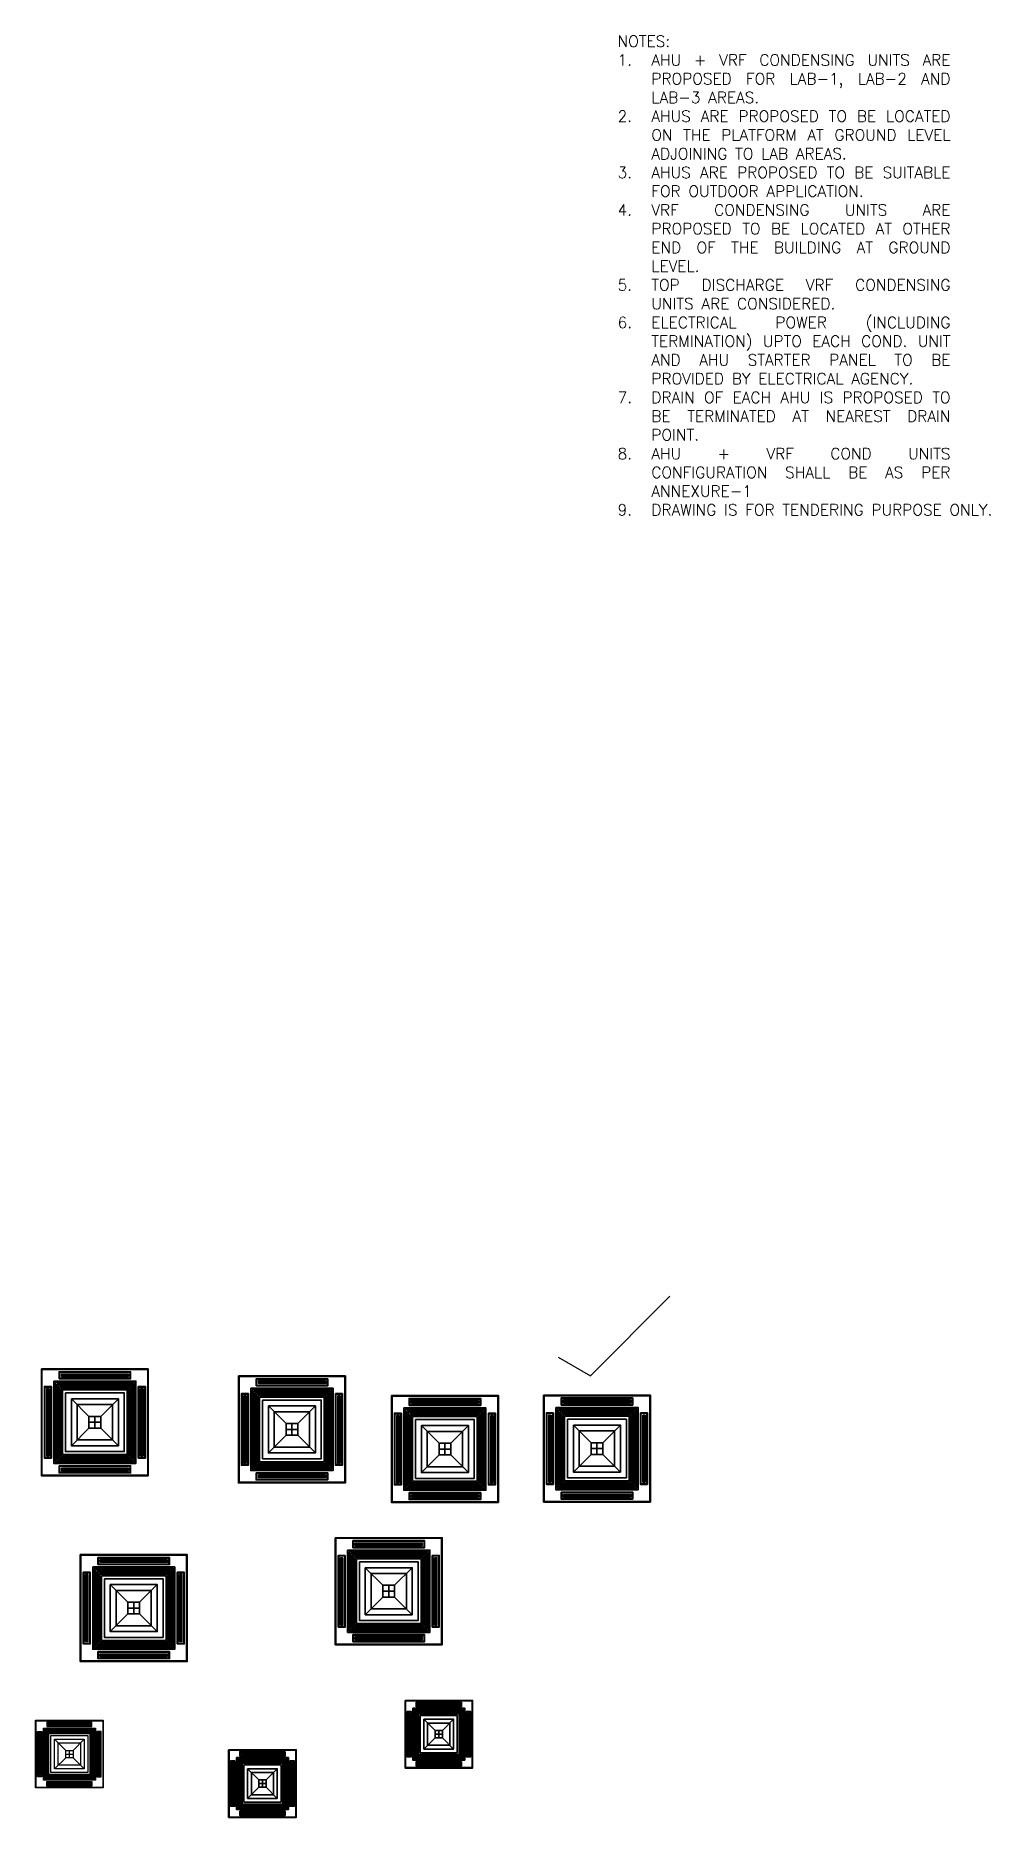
# Model space of a CAD drawing. Header units: millimetres. Extents: x -661525 to 498941, y 282148 to 1359693.
# Drawn here: x -449808 to -441312, y 659235 to 675080 of the extents above; entities that cross this region are included whole.
import ezdxf

# ---------------------------------------------------------------- set-up
doc = ezdxf.new("R2010")
doc.units = ezdxf.units.MM
doc.header["$LTSCALE"] = 2.5
for name, color, linetype, lineweight in [('v-comment', 255, 'CONTINUOUS', 5), ('vemcpl-ac csu 1.33 TR', 60, 'CONTINUOUS', 35), ('vemcpl-ac csu 1.65 TR', 42, 'CONTINUOUS', 35), ('vemcpl-ac csu 2.075 TR', 120, 'CONTINUOUS', 35), ('vemcpl-ac csu 2.64 TR', 50, 'CONTINUOUS', 35), ('vemcpl-ac csu 3.33 TR', 180, 'CONTINUOUS', 35), ('vemcpl-ac csu 4.125 TR', 210, 'CONTINUOUS', 35), ('vemcpl-ac csu-0.625 TR', 41, 'CONTINUOUS', 35), ('vemcpl-ac csu-0.825 TR', 30, 'CONTINUOUS', 35)]:
    doc.layers.add(name, color=color, linetype=linetype, lineweight=lineweight)
doc.layers.add('v-SA DUCT', color=4, linetype='CONTINUOUS')
doc.layers.add('vemcpl-ac csu 1.05 TR', color=1, linetype='CONTINUOUS')
doc.styles.add('ROMANS', font='romans.shx', dxfattribs={"height": 125})

msp = doc.modelspace()

# ---------------------------------------------------------------- texts
at = {"layer": 'v-comment', "color": 0, "insert": (-444628.8, 675080.3), "char_height": 100, "width": 3209.28, "attachment_point": 1, "style": 'ROMANS'}
msp.add_mtext('\\pxqj;NOTES:\\P\\pi-3,l3,t3;1.^IAHU + VRF CONDENSING UNITS ARE PROPOSED FOR LAB-1, LAB-2 AND LAB-3 AREAS.\\P2.^IAHUS ARE PROPOSED TO BE LOCATED ON THE PLATFORM AT GROUND LEVEL ADJOINING TO LAB AREAS.\\P3.^IAHUS ARE PROPOSED TO BE SUITABLE FOR OUTDOOR APPLICATION.\\P4.^IVRF CONDENSING UNITS ARE PROPOSED TO BE LOCATED AT OTHER END OF THE BUILDING AT GROUND LEVEL.\\P5.^ITOP DISCHARGE VRF CONDENSING UNITS ARE CONSIDERED.\\P6.^IELECTRICAL POWER (INCLUDING TERMINATION) UPTO EACH COND. UNIT AND AHU STARTER PANEL TO BE PROVIDED BY ELECTRICAL AGENCY.\\P7.^IDRAIN OF EACH AHU IS PROPOSED TO BE TERMINATED AT NEAREST DRAIN POINT.\\P8.^IAHU + VRF COND UNITS CONFIGURATION SHALL BE AS PER ANNEXURE-1\\P9.^IDRAWING IS FOR TENDERING PURPOSE ONLY.', dxfattribs=at)

# ---------------------------------------------------------------- blocks, each defined once
blk = doc.blocks.new('Vcsu-2.075')
at = {"layer": 'vemcpl-ac csu 2.075 TR', "color": 4}
for p, q in [((500728, -402195), (501324, -402195)), ((500608, -402315), (500608, -402911)), ((501444, -402315), (501444, -402911)), ((500728, -403031), (501324, -403031))]:
    blk.add_line(p, q, dxfattribs=at)
at = {"layer": 'vemcpl-ac csu 2.075 TR'}
for p, q in [((500974, -402561), (500817, -402404)), ((501078, -402561), (501235, -402404)), ((500974, -402613), (501078, -402613)), ((501026, -402665), (501026, -402561)), ((500817, -402822), (500974, -402665)), ((501235, -402822), (501078, -402665))]:
    blk.add_line(p, q, dxfattribs=at)
for points in [[(500551, -402137), (501502, -402137), (501502, -403089), (500551, -403089)], [(500556, -402143), (501497, -402143), (501497, -403083), (500556, -403083)], [(500639, -402294), (500639, -402932), (500577, -402932), (500577, -402294)], [(500634, -402299), (500634, -402927), (500582, -402927), (500582, -402299)], [(500660, -402247), (501392, -402247), (501392, -402979), (500660, -402979)], [(500673, -402260), (501379, -402260), (501379, -402966), (500673, -402966)], [(500686, -402273), (501366, -402273), (501366, -402953), (500686, -402953)], [(500700, -402286), (501353, -402286), (501353, -402940), (500700, -402940)], [(500707, -402226), (501345, -402226), (501345, -402163), (500707, -402163)], [(500713, -402221), (501340, -402221), (501340, -402169), (500713, -402169)], [(500713, -402299), (501340, -402299), (501340, -402927), (500713, -402927)], [(500726, -402312), (501327, -402312), (501327, -402914), (500726, -402914)], [(501413, -402294), (501413, -402932), (501476, -402932), (501476, -402294)], [(501418, -402299), (501418, -402927), (501470, -402927), (501470, -402299)], [(500739, -402326), (501314, -402326), (501314, -402900), (500739, -402900)], [(500765, -402352), (501288, -402352), (501288, -402874), (500765, -402874)], [(500817, -402404), (501235, -402404), (501235, -402822), (500817, -402822)], [(500869, -402456), (501183, -402456), (501183, -402770), (500869, -402770)], [(500974, -402561), (501078, -402561), (501078, -402665), (500974, -402665)], [(500707, -403000), (501345, -403000), (501345, -403062), (500707, -403062)], [(500713, -403005), (501340, -403005), (501340, -403057), (500713, -403057)]]:
    blk.add_lwpolyline(points, close=True, dxfattribs=at)
at = {"layer": 'vemcpl-ac csu 2.075 TR', "color": 4}
for points in [[(500728, -402205), (501324, -402205), (501324, -402184), (500728, -402184)], [(500619, -402315), (500619, -402911), (500598, -402911), (500598, -402315)], [(501434, -402315), (501434, -402911), (501455, -402911), (501455, -402315)], [(500728, -403021), (501324, -403021), (501324, -403042), (500728, -403042)]]:
    blk.add_lwpolyline(points, close=True, dxfattribs=at)
blk = doc.blocks.new('vcsu-2.64')
at = {"layer": 'vemcpl-ac csu 2.64 TR', "color": 130}
for p, q in [((499375, -402199), (499971, -402199)), ((499255, -402319), (499255, -402915)), ((500091, -402319), (500091, -402915)), ((499375, -403035), (499971, -403035))]:
    blk.add_line(p, q, dxfattribs=at)
at = {"layer": 'vemcpl-ac csu 2.64 TR'}
for p, q in [((499621, -402565), (499464, -402408)), ((499726, -402565), (499882, -402408)), ((499621, -402617), (499726, -402617)), ((499673, -402669), (499673, -402565)), ((499464, -402826), (499621, -402669)), ((499882, -402826), (499726, -402669))]:
    blk.add_line(p, q, dxfattribs=at)
for points in [[(499198, -402141), (500149, -402141), (500149, -403092), (499198, -403092)], [(499203, -402146), (500144, -402146), (500144, -403087), (499203, -403087)], [(499287, -402298), (499287, -402936), (499224, -402936), (499224, -402298)], [(499281, -402303), (499281, -402930), (499229, -402930), (499229, -402303)], [(499307, -402251), (500039, -402251), (500039, -402983), (499307, -402983)], [(499321, -402264), (500026, -402264), (500026, -402970), (499321, -402970)], [(499334, -402277), (500013, -402277), (500013, -402957), (499334, -402957)], [(499347, -402290), (500000, -402290), (500000, -402944), (499347, -402944)], [(499355, -402230), (499992, -402230), (499992, -402167), (499355, -402167)], [(499360, -402225), (499987, -402225), (499987, -402173), (499360, -402173)], [(499360, -402303), (499987, -402303), (499987, -402930), (499360, -402930)], [(500060, -402298), (500060, -402936), (500123, -402936), (500123, -402298)], [(500065, -402303), (500065, -402930), (500118, -402930), (500118, -402303)], [(499373, -402316), (499974, -402316), (499974, -402917), (499373, -402917)], [(499386, -402329), (499961, -402329), (499961, -402904), (499386, -402904)], [(499412, -402356), (499935, -402356), (499935, -402878), (499412, -402878)], [(499464, -402408), (499882, -402408), (499882, -402826), (499464, -402826)], [(499517, -402460), (499830, -402460), (499830, -402774), (499517, -402774)], [(499621, -402565), (499726, -402565), (499726, -402669), (499621, -402669)], [(499355, -403004), (499992, -403004), (499992, -403066), (499355, -403066)], [(499360, -403009), (499987, -403009), (499987, -403061), (499360, -403061)]]:
    blk.add_lwpolyline(points, close=True, dxfattribs=at)
at = {"layer": 'vemcpl-ac csu 2.64 TR', "color": 130}
for points in [[(499375, -402209), (499971, -402209), (499971, -402188), (499375, -402188)], [(499266, -402319), (499266, -402915), (499245, -402915), (499245, -402319)], [(500081, -402319), (500081, -402915), (500102, -402915), (500102, -402319)], [(499375, -403025), (499971, -403025), (499971, -403045), (499375, -403045)]]:
    blk.add_lwpolyline(points, close=True, dxfattribs=at)
blk = doc.blocks.new('vcsu-0.825')
at = {"layer": 'vemcpl-ac csu-0.825 TR', "color": 130}
for p, q in [((497786, -405404), (497786, -405781)), ((497862, -405328), (498238, -405328)), ((498314, -405404), (498314, -405781)), ((497862, -405856), (498238, -405856))]:
    blk.add_line(p, q, dxfattribs=at)
at = {"layer": 'vemcpl-ac csu-0.825 TR'}
for p, q in [((498017, -405559), (497918, -405460)), ((498083, -405559), (498182, -405460)), ((497918, -405724), (498017, -405625)), ((498017, -405592), (498083, -405592)), ((498050, -405625), (498050, -405559)), ((498182, -405724), (498083, -405625))]:
    blk.add_line(p, q, dxfattribs=at)
for points in [[(497749, -405292), (498350, -405292), (498350, -405893), (497749, -405893)], [(497753, -405295), (498347, -405295), (498347, -405890), (497753, -405890)], [(497848, -405348), (498251, -405348), (498251, -405309), (497848, -405309)], [(497852, -405345), (498248, -405345), (498248, -405312), (497852, -405312)], [(497805, -405391), (497805, -405794), (497766, -405794), (497766, -405391)], [(497802, -405394), (497802, -405790), (497769, -405790), (497769, -405394)], [(497819, -405361), (498281, -405361), (498281, -405823), (497819, -405823)], [(497827, -405370), (498273, -405370), (498273, -405815), (497827, -405815)], [(497835, -405378), (498264, -405378), (498264, -405807), (497835, -405807)], [(497843, -405386), (498256, -405386), (498256, -405799), (497843, -405799)], [(497852, -405394), (498248, -405394), (498248, -405790), (497852, -405790)], [(497860, -405403), (498240, -405403), (498240, -405782), (497860, -405782)], [(497868, -405411), (498231, -405411), (498231, -405774), (497868, -405774)], [(497885, -405427), (498215, -405427), (498215, -405757), (497885, -405757)], [(497918, -405460), (498182, -405460), (498182, -405724), (497918, -405724)], [(498294, -405391), (498294, -405794), (498334, -405794), (498334, -405391)], [(498297, -405394), (498297, -405790), (498330, -405790), (498330, -405394)], [(497951, -405493), (498149, -405493), (498149, -405691), (497951, -405691)], [(498017, -405559), (498083, -405559), (498083, -405625), (498017, -405625)], [(497848, -405837), (498251, -405837), (498251, -405876), (497848, -405876)], [(497852, -405840), (498248, -405840), (498248, -405873), (497852, -405873)]]:
    blk.add_lwpolyline(points, close=True, dxfattribs=at)
at = {"layer": 'vemcpl-ac csu-0.825 TR', "color": 130}
for points in [[(497862, -405335), (498238, -405335), (498238, -405322), (497862, -405322)], [(497792, -405404), (497792, -405781), (497779, -405781), (497779, -405404)], [(498307, -405404), (498307, -405781), (498320, -405781), (498320, -405404)], [(497862, -405850), (498238, -405850), (498238, -405863), (497862, -405863)]]:
    blk.add_lwpolyline(points, close=True, dxfattribs=at)
blk = doc.blocks.new('vcsu-0.625')
at = {"layer": 'vemcpl-ac csu-0.625 TR', "color": 4}
for p, q in [((499355, -404965), (499355, -405341)), ((499431, -404889), (499808, -404889)), ((499883, -404965), (499883, -405341)), ((499431, -405417), (499808, -405417))]:
    blk.add_line(p, q, dxfattribs=at)
at = {"layer": 'vemcpl-ac csu-0.625 TR'}
for p, q in [((499586, -405120), (499487, -405021)), ((499586, -405153), (499652, -405153)), ((499619, -405186), (499619, -405120)), ((499652, -405120), (499751, -405021)), ((499487, -405285), (499586, -405186)), ((499751, -405285), (499652, -405186))]:
    blk.add_line(p, q, dxfattribs=at)
for points in [[(499319, -404853), (499920, -404853), (499920, -405454), (499319, -405454)], [(499322, -404856), (499916, -404856), (499916, -405450), (499322, -405450)], [(499375, -404952), (499375, -405354), (499335, -405354), (499335, -404952)], [(499372, -404955), (499372, -405351), (499339, -405351), (499339, -404955)], [(499388, -404922), (499850, -404922), (499850, -405384), (499388, -405384)], [(499397, -404930), (499842, -404930), (499842, -405376), (499397, -405376)], [(499405, -404939), (499834, -404939), (499834, -405368), (499405, -405368)], [(499413, -404947), (499826, -404947), (499826, -405359), (499413, -405359)], [(499418, -404909), (499821, -404909), (499821, -404869), (499418, -404869)], [(499421, -404906), (499817, -404906), (499817, -404873), (499421, -404873)], [(499421, -404955), (499817, -404955), (499817, -405351), (499421, -405351)], [(499430, -404963), (499809, -404963), (499809, -405343), (499430, -405343)], [(499438, -404972), (499801, -404972), (499801, -405335), (499438, -405335)], [(499454, -404988), (499784, -404988), (499784, -405318), (499454, -405318)], [(499864, -404952), (499864, -405354), (499903, -405354), (499903, -404952)], [(499867, -404955), (499867, -405351), (499900, -405351), (499900, -404955)], [(499487, -405021), (499751, -405021), (499751, -405285), (499487, -405285)], [(499520, -405054), (499718, -405054), (499718, -405252), (499520, -405252)], [(499586, -405120), (499652, -405120), (499652, -405186), (499586, -405186)], [(499418, -405397), (499821, -405397), (499821, -405437), (499418, -405437)], [(499421, -405401), (499817, -405401), (499817, -405434), (499421, -405434)]]:
    blk.add_lwpolyline(points, close=True, dxfattribs=at)
at = {"layer": 'vemcpl-ac csu-0.625 TR', "color": 4}
for points in [[(499362, -404965), (499362, -405341), (499349, -405341), (499349, -404965)], [(499431, -404896), (499808, -404896), (499808, -404882), (499431, -404882)], [(499877, -404965), (499877, -405341), (499890, -405341), (499890, -404965)], [(499431, -405411), (499808, -405411), (499808, -405424), (499431, -405424)]]:
    blk.add_lwpolyline(points, close=True, dxfattribs=at)
blk = doc.blocks.new('vcsu-1.05')
at = {"layer": 'vemcpl-ac csu 1.05 TR', "color": 4}
for p, q in [((496068, -405142), (496068, -405518)), ((496144, -405066), (496520, -405066)), ((496596, -405142), (496596, -405518)), ((496144, -405594), (496520, -405594))]:
    blk.add_line(p, q, dxfattribs=at)
at = {"layer": 'vemcpl-ac csu 1.05 TR'}
for p, q in [((496299, -405297), (496200, -405198)), ((496332, -405363), (496332, -405297)), ((496365, -405297), (496464, -405198)), ((496200, -405462), (496299, -405363)), ((496299, -405330), (496365, -405330)), ((496464, -405462), (496365, -405363))]:
    blk.add_line(p, q, dxfattribs=at)
for points in [[(496031, -405029), (496632, -405029), (496632, -405630), (496031, -405630)], [(496035, -405033), (496629, -405033), (496629, -405627), (496035, -405627)], [(496087, -405128), (496087, -405531), (496048, -405531), (496048, -405128)], [(496084, -405132), (496084, -405528), (496051, -405528), (496051, -405132)], [(496101, -405099), (496563, -405099), (496563, -405561), (496101, -405561)], [(496109, -405107), (496555, -405107), (496555, -405553), (496109, -405553)], [(496117, -405115), (496546, -405115), (496546, -405544), (496117, -405544)], [(496125, -405124), (496538, -405124), (496538, -405536), (496125, -405536)], [(496130, -405086), (496533, -405086), (496533, -405046), (496130, -405046)], [(496134, -405082), (496530, -405082), (496530, -405049), (496134, -405049)], [(496134, -405132), (496530, -405132), (496530, -405528), (496134, -405528)], [(496142, -405140), (496522, -405140), (496522, -405520), (496142, -405520)], [(496150, -405148), (496513, -405148), (496513, -405511), (496150, -405511)], [(496167, -405165), (496497, -405165), (496497, -405495), (496167, -405495)], [(496576, -405128), (496576, -405531), (496616, -405531), (496616, -405128)], [(496579, -405132), (496579, -405528), (496612, -405528), (496612, -405132)], [(496200, -405198), (496464, -405198), (496464, -405462), (496200, -405462)], [(496233, -405231), (496431, -405231), (496431, -405429), (496233, -405429)], [(496299, -405297), (496365, -405297), (496365, -405363), (496299, -405363)], [(496130, -405574), (496533, -405574), (496533, -405614), (496130, -405614)], [(496134, -405577), (496530, -405577), (496530, -405610), (496134, -405610)]]:
    blk.add_lwpolyline(points, close=True, dxfattribs=at)
at = {"layer": 'vemcpl-ac csu 1.05 TR', "color": 4}
for points in [[(496074, -405142), (496074, -405518), (496061, -405518), (496061, -405142)], [(496144, -405072), (496520, -405072), (496520, -405059), (496144, -405059)], [(496589, -405142), (496589, -405518), (496602, -405518), (496602, -405142)], [(496144, -405587), (496520, -405587), (496520, -405601), (496144, -405601)]]:
    blk.add_lwpolyline(points, close=True, dxfattribs=at)
blk = doc.blocks.new('vcsu-1.65')
at = {"layer": 'vemcpl-ac csu 1.65 TR', "color": 4}
for p, q in [((496486, -403734), (496486, -404330)), ((496607, -403614), (497202, -403614)), ((497323, -403734), (497323, -404330)), ((496607, -404450), (497202, -404450))]:
    blk.add_line(p, q, dxfattribs=at)
at = {"layer": 'vemcpl-ac csu 1.65 TR'}
for p, q in [((496852, -403980), (496695, -403823)), ((496957, -403980), (497114, -403823)), ((496852, -404032), (496957, -404032)), ((496905, -404084), (496905, -403980)), ((496695, -404241), (496852, -404084)), ((497114, -404241), (496957, -404084))]:
    blk.add_line(p, q, dxfattribs=at)
for points in [[(496429, -403556), (497380, -403556), (497380, -404508), (496429, -404508)], [(496434, -403562), (497375, -403562), (497375, -404502), (496434, -404502)], [(496518, -403713), (496518, -404351), (496455, -404351), (496455, -403713)], [(496513, -403718), (496513, -404346), (496460, -404346), (496460, -403718)], [(496539, -403666), (497270, -403666), (497270, -404398), (496539, -404398)], [(496552, -403679), (497257, -403679), (497257, -404385), (496552, -404385)], [(496565, -403692), (497244, -403692), (497244, -404372), (496565, -404372)], [(496578, -403705), (497231, -403705), (497231, -404359), (496578, -404359)], [(496586, -403645), (497223, -403645), (497223, -403582), (496586, -403582)], [(496591, -403640), (497218, -403640), (497218, -403588), (496591, -403588)], [(496591, -403718), (497218, -403718), (497218, -404346), (496591, -404346)], [(496604, -403731), (497205, -403731), (497205, -404333), (496604, -404333)], [(497291, -403713), (497291, -404351), (497354, -404351), (497354, -403713)], [(497297, -403718), (497297, -404346), (497349, -404346), (497349, -403718)], [(496617, -403745), (497192, -403745), (497192, -404319), (496617, -404319)], [(496643, -403771), (497166, -403771), (497166, -404293), (496643, -404293)], [(496695, -403823), (497114, -403823), (497114, -404241), (496695, -404241)], [(496748, -403875), (497061, -403875), (497061, -404189), (496748, -404189)], [(496852, -403980), (496957, -403980), (496957, -404084), (496852, -404084)], [(496586, -404419), (497223, -404419), (497223, -404481), (496586, -404481)], [(496591, -404424), (497218, -404424), (497218, -404476), (496591, -404476)]]:
    blk.add_lwpolyline(points, close=True, dxfattribs=at)
at = {"layer": 'vemcpl-ac csu 1.65 TR', "color": 4}
for points in [[(496497, -403734), (496497, -404330), (496476, -404330), (496476, -403734)], [(496607, -403624), (497202, -403624), (497202, -403603), (496607, -403603)], [(497312, -403734), (497312, -404330), (497333, -404330), (497333, -403734)], [(496607, -404440), (497202, -404440), (497202, -404461), (496607, -404461)]]:
    blk.add_lwpolyline(points, close=True, dxfattribs=at)
blk = doc.blocks.new('vcsu-3.33')
at = {"layer": 'vemcpl-ac csu 3.33 TR', "color": 4}
for p, q in [((497894, -402145), (497894, -402741)), ((498014, -402025), (498610, -402025)), ((498730, -402145), (498730, -402741)), ((498014, -402861), (498610, -402861))]:
    blk.add_line(p, q, dxfattribs=at)
at = {"layer": 'vemcpl-ac csu 3.33 TR', "lineweight": 35}
blk.add_line((498260, -402391), (498103, -402234), dxfattribs=at)
at = {"layer": 'vemcpl-ac csu 3.33 TR'}
for p, q in [((498364, -402391), (498521, -402234)), ((498260, -402443), (498364, -402443)), ((498312, -402495), (498312, -402391)), ((498103, -402652), (498260, -402495)), ((498521, -402652), (498364, -402495))]:
    blk.add_line(p, q, dxfattribs=at)
at = {"layer": 'vemcpl-ac csu 3.33 TR', "lineweight": 35}
for points in [[(497836, -401967), (498788, -401967), (498788, -402919), (497836, -402919)], [(497842, -401972), (498782, -401972), (498782, -402913), (497842, -402913)], [(497993, -402056), (498631, -402056), (498631, -401993), (497993, -401993)], [(497925, -402124), (497925, -402762), (497863, -402762), (497863, -402124)], [(497920, -402129), (497920, -402756), (497868, -402756), (497868, -402129)], [(497946, -402077), (498678, -402077), (498678, -402809), (497946, -402809)], [(497959, -402090), (498665, -402090), (498665, -402796), (497959, -402796)], [(497972, -402103), (498652, -402103), (498652, -402783), (497972, -402783)], [(497985, -402116), (498639, -402116), (498639, -402770), (497985, -402770)], [(497998, -402051), (498626, -402051), (498626, -401999), (497998, -401999)], [(497998, -402129), (498626, -402129), (498626, -402756), (497998, -402756)], [(498012, -402142), (498613, -402142), (498613, -402743), (498012, -402743)], [(498699, -402124), (498699, -402762), (498762, -402762), (498762, -402124)], [(498704, -402129), (498704, -402756), (498756, -402756), (498756, -402129)], [(498025, -402155), (498600, -402155), (498600, -402730), (498025, -402730)], [(498051, -402182), (498573, -402182), (498573, -402704), (498051, -402704)], [(498103, -402234), (498521, -402234), (498521, -402652), (498103, -402652)], [(497993, -402830), (498631, -402830), (498631, -402892), (497993, -402892)], [(497998, -402835), (498626, -402835), (498626, -402887), (497998, -402887)]]:
    blk.add_lwpolyline(points, close=True, dxfattribs=at)
at = {"layer": 'vemcpl-ac csu 3.33 TR', "color": 4}
for points in [[(497904, -402145), (497904, -402741), (497883, -402741), (497883, -402145)], [(498014, -402035), (498610, -402035), (498610, -402014), (498014, -402014)], [(498720, -402145), (498720, -402741), (498741, -402741), (498741, -402145)], [(498014, -402851), (498610, -402851), (498610, -402871), (498014, -402871)]]:
    blk.add_lwpolyline(points, close=True, dxfattribs=at)
at = {"layer": 'vemcpl-ac csu 3.33 TR'}
for points in [[(498155, -402286), (498469, -402286), (498469, -402600), (498155, -402600)], [(498260, -402391), (498364, -402391), (498364, -402495), (498260, -402495)]]:
    blk.add_lwpolyline(points, close=True, dxfattribs=at)
blk = doc.blocks.new('vcsu-4.125')
at = {"layer": 'vemcpl-ac csu 4.125 TR', "color": 4}
for p, q in [((496261, -401961), (496857, -401961)), ((496140, -402081), (496140, -402677)), ((496977, -402081), (496977, -402677)), ((496261, -402797), (496857, -402797))]:
    blk.add_line(p, q, dxfattribs=at)
at = {"layer": 'vemcpl-ac csu 4.125 TR'}
for p, q in [((496506, -402327), (496350, -402170)), ((496611, -402327), (496768, -402170)), ((496350, -402588), (496506, -402431)), ((496506, -402379), (496611, -402379)), ((496559, -402431), (496559, -402327)), ((496768, -402588), (496611, -402431))]:
    blk.add_line(p, q, dxfattribs=at)
for points in [[(496083, -401904), (497034, -401904), (497034, -402855), (496083, -402855)], [(496088, -401909), (497029, -401909), (497029, -402850), (496088, -402850)], [(496240, -401992), (496877, -401992), (496877, -401930), (496240, -401930)], [(496245, -401987), (496872, -401987), (496872, -401935), (496245, -401935)], [(496172, -402060), (496172, -402698), (496109, -402698), (496109, -402060)], [(496167, -402066), (496167, -402693), (496114, -402693), (496114, -402066)], [(496193, -402013), (496924, -402013), (496924, -402745), (496193, -402745)], [(496206, -402026), (496911, -402026), (496911, -402732), (496206, -402732)], [(496219, -402039), (496898, -402039), (496898, -402719), (496219, -402719)], [(496232, -402052), (496885, -402052), (496885, -402706), (496232, -402706)], [(496245, -402066), (496872, -402066), (496872, -402693), (496245, -402693)], [(496258, -402079), (496859, -402079), (496859, -402680), (496258, -402680)], [(496271, -402092), (496846, -402092), (496846, -402667), (496271, -402667)], [(496297, -402118), (496820, -402118), (496820, -402640), (496297, -402640)], [(496945, -402060), (496945, -402698), (497008, -402698), (497008, -402060)], [(496951, -402066), (496951, -402693), (497003, -402693), (497003, -402066)], [(496350, -402170), (496768, -402170), (496768, -402588), (496350, -402588)], [(496402, -402222), (496715, -402222), (496715, -402536), (496402, -402536)], [(496506, -402327), (496611, -402327), (496611, -402431), (496506, -402431)], [(496240, -402766), (496877, -402766), (496877, -402829), (496240, -402829)], [(496245, -402771), (496872, -402771), (496872, -402823), (496245, -402823)]]:
    blk.add_lwpolyline(points, close=True, dxfattribs=at)
at = {"layer": 'vemcpl-ac csu 4.125 TR', "color": 4}
for points in [[(496261, -401971), (496857, -401971), (496857, -401951), (496261, -401951)], [(496151, -402081), (496151, -402677), (496130, -402677), (496130, -402081)], [(496966, -402081), (496966, -402677), (496987, -402677), (496987, -402081)], [(496261, -402787), (496857, -402787), (496857, -402808), (496261, -402808)]]:
    blk.add_lwpolyline(points, close=True, dxfattribs=at)
blk = doc.blocks.new('vcsu-1.33')
at = {"layer": 'vemcpl-ac csu 1.33 TR', "color": 4}
for p, q in [((498876, -403464), (499472, -403464)), ((498756, -403584), (498756, -404180)), ((499592, -403584), (499592, -404180)), ((498876, -404300), (499472, -404300))]:
    blk.add_line(p, q, dxfattribs=at)
at = {"layer": 'vemcpl-ac csu 1.33 TR'}
for p, q in [((499122, -403829), (498965, -403673)), ((499226, -403829), (499383, -403673)), ((499122, -403882), (499226, -403882)), ((499174, -403934), (499174, -403829)), ((498965, -404091), (499122, -403934)), ((499383, -404091), (499226, -403934))]:
    blk.add_line(p, q, dxfattribs=at)
for points in [[(498698, -403406), (499650, -403406), (499650, -404357), (498698, -404357)], [(498704, -403411), (499644, -403411), (499644, -404352), (498704, -404352)], [(498787, -403563), (498787, -404201), (498725, -404201), (498725, -403563)], [(498782, -403568), (498782, -404195), (498730, -404195), (498730, -403568)], [(498808, -403516), (499540, -403516), (499540, -404248), (498808, -404248)], [(498821, -403529), (499527, -403529), (499527, -404234), (498821, -404234)], [(498834, -403542), (499514, -403542), (499514, -404221), (498834, -404221)], [(498847, -403555), (499501, -403555), (499501, -404208), (498847, -404208)], [(498855, -403495), (499493, -403495), (499493, -403432), (498855, -403432)], [(498860, -403490), (499488, -403490), (499488, -403437), (498860, -403437)], [(498860, -403568), (499488, -403568), (499488, -404195), (498860, -404195)], [(499561, -403563), (499561, -404201), (499623, -404201), (499623, -403563)], [(499566, -403568), (499566, -404195), (499618, -404195), (499618, -403568)], [(498873, -403581), (499475, -403581), (499475, -404182), (498873, -404182)], [(498887, -403594), (499461, -403594), (499461, -404169), (498887, -404169)], [(498913, -403620), (499435, -403620), (499435, -404143), (498913, -404143)], [(498965, -403673), (499383, -403673), (499383, -404091), (498965, -404091)], [(499017, -403725), (499331, -403725), (499331, -404039), (499017, -404039)], [(499122, -403829), (499226, -403829), (499226, -403934), (499122, -403934)], [(498855, -404268), (499493, -404268), (499493, -404331), (498855, -404331)], [(498860, -404274), (499488, -404274), (499488, -404326), (498860, -404326)]]:
    blk.add_lwpolyline(points, close=True, dxfattribs=at)
at = {"layer": 'vemcpl-ac csu 1.33 TR', "color": 4}
for points in [[(498876, -403474), (499472, -403474), (499472, -403453), (498876, -403453)], [(498766, -403584), (498766, -404180), (498745, -404180), (498745, -403584)], [(499582, -403584), (499582, -404180), (499603, -404180), (499603, -403584)], [(498876, -404289), (499472, -404289), (499472, -404310), (498876, -404310)]]:
    blk.add_lwpolyline(points, close=True, dxfattribs=at)

# ---------------------------------------------------------------- linework, layer by layer
at = {"layer": 'v-SA DUCT', "color": 3}
for p, q in [((-444871.4, 663162.4), (-444164.2, 663869.5)), ((-445158.7, 663326.4), (-444871.4, 663162.4))]:
    msp.add_line(p, q, dxfattribs=at)

# ---------------------------------------------------------------- block references
at = {"layer": 'vemcpl-ac csu 1.05 TR', "color": 1}
msp.add_blockref('vcsu-1.05', (-945839.3, 1065127.8), dxfattribs=at)
at = {"layer": 'vemcpl-ac csu 1.33 TR', "color": 1}
msp.add_blockref('vcsu-1.33', (-945839.3, 1065127.8), dxfattribs=at)
at = {"layer": 'vemcpl-ac csu 1.65 TR', "color": 1}
msp.add_blockref('vcsu-1.65', (-945839.3, 1065127.8), dxfattribs=at)
at = {"layer": 'vemcpl-ac csu 2.075 TR', "color": 1}
msp.add_blockref('Vcsu-2.075', (-945839.3, 1065127.8), dxfattribs=at)
at = {"layer": 'vemcpl-ac csu 2.64 TR', "color": 1}
msp.add_blockref('vcsu-2.64', (-945839.3, 1065127.8), dxfattribs=at)
at = {"layer": 'vemcpl-ac csu 3.33 TR', "color": 1}
msp.add_blockref('vcsu-3.33', (-945839.3, 1065127.8), dxfattribs=at)
at = {"layer": 'vemcpl-ac csu 4.125 TR', "color": 1}
msp.add_blockref('vcsu-4.125', (-945839.3, 1065127.8), dxfattribs=at)
at = {"layer": 'vemcpl-ac csu-0.625 TR', "color": 1}
msp.add_blockref('vcsu-0.625', (-945839.3, 1065127.8), dxfattribs=at)
at = {"layer": 'vemcpl-ac csu-0.825 TR', "color": 1}
msp.add_blockref('vcsu-0.825', (-945839.3, 1065127.8), dxfattribs=at)

msp.set_redraw_order([(e.dxf.handle, doc.entitydb.next_handle()) for e in msp.query("TEXT MTEXT ATTDEF DIMENSION ARC_DIMENSION")])  # texts and dimensions are drawn at this point

doc.saveas('drawing.dxf')
